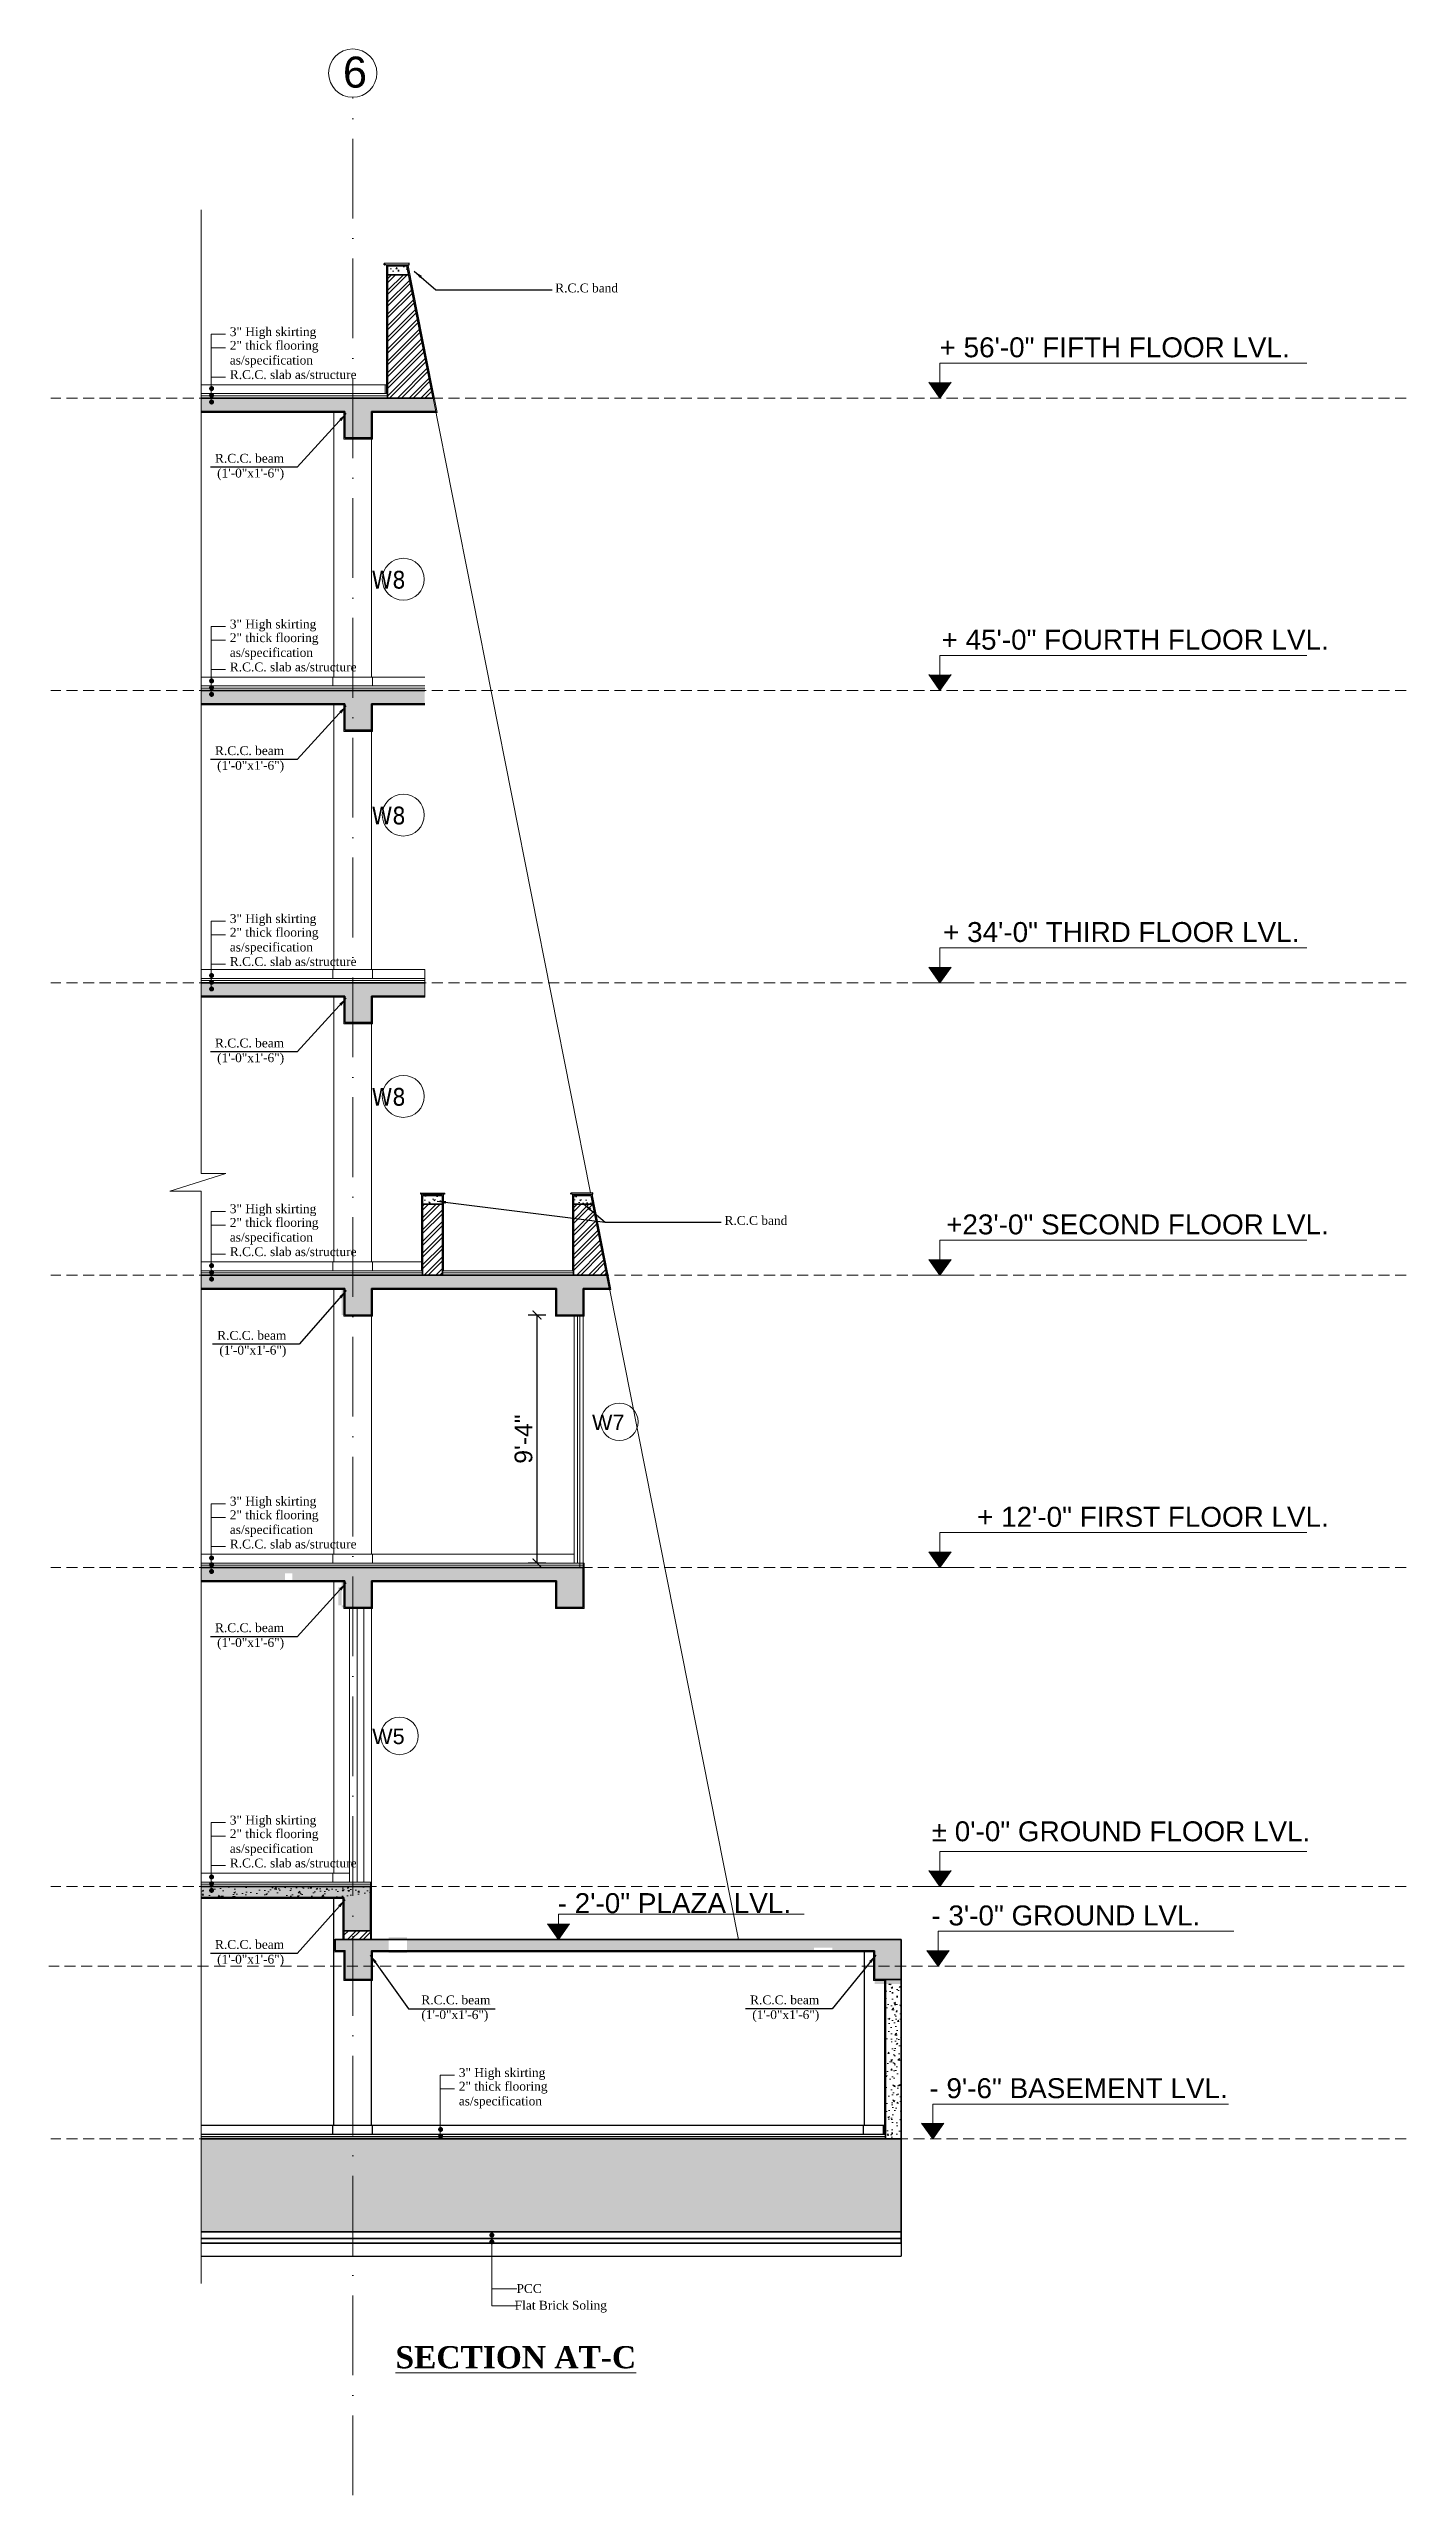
# Model space of a CAD drawing. Header units: inches. Extents: x 10755 to 33653, y -10992 to 10708.
# Drawn here: x 18341 to 18954, y -1280 to -175 of the extents above; entities that cross this region are included whole.
import ezdxf

# ---------------------------------------------------------------- set-up
doc = ezdxf.new("R2010")
doc.units = ezdxf.units.IN
doc.header["$MEASUREMENT"] = 0
doc.linetypes.add('ACAD_ISO10W100', pattern=[18, 12, -3, 0, -3])
doc.linetypes.add('DASHED', pattern=[0.75, 0.5, -0.25])
for name, color, linetype, lineweight in [('arrow', 4, 'Continuous', 9), ('break line', 140, 'Continuous', 13), ('centerline', 9, 'ACAD_ISO10W100', 5), ('col', 1, 'Continuous', 30), ('dimension center - 8', 134, 'Continuous', 13), ('hatch 2', 8, 'Continuous', 13), ('hatch- brick', 21, 'Continuous', 5), ('hatch- rcc', 252, 'Continuous', 5), ('hatch3', 43, 'Continuous', 5), ('Pillar', 11, 'Continuous', 25), ('PLASTER', 50, 'Continuous', 9), ('stair', 3, 'Continuous', 15), ('text-1-4', 6, 'Continuous', 13), ('title text 1', 113, 'Continuous', 25), ('wall', 1, 'Continuous', 35), ('wall- Common', 32, 'Continuous', 30), ('win sec', 161, 'Continuous', 9)]:
    doc.layers.add(name, color=color, linetype=linetype, lineweight=lineweight)
doc.layers.add('T-TEXT', color=230, linetype='Continuous')
doc.styles.add('arial', font='arial.ttf')
doc.styles.add('Prajwal', font='stylu.ttf', dxfattribs={"height": 9})
doc.styles.get("Standard").update_dxf_attribs({"font": 'arial.ttf'})
doc.styles.add('suren', font='times.ttf', dxfattribs={"height": 4})
doc.dimstyles.new('1-4(p) arrow', dxfattribs={"dimtxt": 4, "dimasz": 4, "dimexe": 0, "dimexo": 0, "dimgap": 2, "dimtad": 1, "dimdec": 3, "dimzin": 0, "dimdsep": 46, "dimlunit": 4, "dimtxsty": 'arial', "dimblk": 'DOT', "dimcen": 0, "dimclrd": 4, "dimclre": 3, "dimclrt": 6, "dimadec": 0, "dimazin": 0, "dimtfac": 0.5, "dimtdec": 3, "dimtix": 1, "dimtofl": 0, "dimtmove": 0, "dimatfit": 3, "dimfxl": 0, "dimtolj": 1, "dimtzin": 0, "dimlwe": -1, "dimarcsym": 0})
doc.dimstyles.new('S8', dxfattribs={"dimscale": 8, "dimtxt": 1, "dimasz": 0.5, "dimexe": 0.5, "dimexo": 0.5, "dimgap": 0.25, "dimtad": 1, "dimzin": 3, "dimdsep": 46, "dimlunit": 4, "dimtxsty": 'Standard', "dimblk": 'ARCHTICK', "dimcen": 0, "dimclrd": 256, "dimclre": 256, "dimclrt": 6, "dimadec": 0, "dimazin": 0, "dimtfac": 0.5, "dimtix": 1, "dimtmove": 1, "dimatfit": 3, "dimfxl": 0.5, "dimfxlon": 1, "dimfrac": 1, "dimtolj": 1, "dimtzin": 0, "dimarcsym": 1})
pattern_1 = [(50, (-22138.225, -2693.4076), (7.1726018, -0.62752135), [0.75, -8.25]), (355, (-22138.225, -2693.4076), (-1.3875133, 7.5219213), [0.6, -6.6]), (100.451444, (-22137.627, -2693.46), (5.7850885, 6.8943999), [0.6374019, -7.0114211]), (46.1842, (-22138.225, -2691.408), (10.6724133, -1.6551928), [1.125, -12.375]), (96.635635, (-22137.336, -2691.546), (9.3466195, 9.741186), [0.9561034, -10.5171376]), (351.184164, (-22138.225, -2691.408), (9.3466195, 9.741186), [0.9, -9.9]), (21, (-22137.225, -2691.9076), (5.9690705, -4.0261889), [0.75, -8.25]), (326, (-22137.225, -2691.9076), (2.4331533, 7.2515005), [0.6, -6.6]), (71.451445, (-22136.7275, -2692.243), (8.4022238, 3.2253115), [0.6374019, -7.0114211]), (37.5, (-22138.225, -2693.4076), (0.12159855, 3.32893854), [0, -6.52, 0, -6.7, 0, -6.625]), (7.5, (-22138.225, -2693.4076), (2.63069537, 3.94411712), [0, -3.82, 0, -6.37, 0, -2.525]), (327.5, (-22140.455, -2693.4076), (5.33822436, -0.22554872), [0, -2.5, 0, -7.8, 0, -10.35]), (317.5, (-22141.455, -2693.4076), (5.8318617, 1.0010498), [0, -3.25, 0, -5.18, 0, -7.35])]
pattern_2 = [(50, (-26431.76, -2693.4076), (7.1726018, -0.62752135), [0.75, -8.25]), (355, (-26431.76, -2693.4076), (-1.3875133, 7.5219213), [0.6, -6.6]), (100.451444, (-26431.162, -2693.46), (5.7850885, 6.8943999), [0.6374019, -7.0114211]), (46.1842, (-26431.76, -2691.408), (10.6724133, -1.6551928), [1.125, -12.375]), (96.635635, (-26430.871, -2691.546), (9.3466195, 9.741186), [0.9561034, -10.5171376]), (351.184164, (-26431.76, -2691.408), (9.3466195, 9.741186), [0.9, -9.9]), (21, (-26430.76, -2691.9076), (5.9690705, -4.0261889), [0.75, -8.25]), (326, (-26430.76, -2691.9076), (2.4331533, 7.2515005), [0.6, -6.6]), (71.451445, (-26430.2625, -2692.243), (8.4022238, 3.2253115), [0.6374019, -7.0114211]), (37.5, (-26431.76, -2693.4076), (0.12159855, 3.32893854), [0, -6.52, 0, -6.7, 0, -6.625]), (7.5, (-26431.76, -2693.4076), (2.63069537, 3.94411712), [0, -3.82, 0, -6.37, 0, -2.525]), (327.5, (-26433.99, -2693.4076), (5.33822436, -0.22554872), [0, -2.5, 0, -7.8, 0, -10.35]), (317.5, (-26434.99, -2693.4076), (5.8318617, 1.0010498), [0, -3.25, 0, -5.18, 0, -7.35])]

msp = doc.modelspace()

# ---------------------------------------------------------------- texts
at = {"layer": 'T-TEXT', "ltscale": 100, "insert": (18473.717, -178.728), "char_height": 14, "width": 12.94397, "attachment_point": 1, "style": 'suren'}
msp.add_mtext('{\\fArial|b0|i0|c0|p34;6}', dxfattribs=at)
at = {"layer": 'text-1-4', "ltscale": 50, "char_height": 4, "width": 113.8795}
for s, insert, attachment_point in [('\\A1;{\\fTimes New Roman|b0|i0|c0|p18;\\H1.0003x; R.C.C band}', (18568.081, -281.183), 1), ('{\\fTimes New Roman|b0|i0|c0|p18;2" thick flooring \\Pas/specification}', (18422.647, -307.089, 0), 1), ('{\\fTimes New Roman|b0|i0|c0|p18;2" thick flooring \\Pas/specification}', (18422.647, -307.089, 0), 1), ('{\\fTimes New Roman|b0|i0|c0|p18;3" High skirting}', (18422.647, -300.914, 0), 1), ('{\\fTimes New Roman|b0|i0|c0|p18;3" High skirting}', (18422.647, -300.914, 0), 1), ('{\\fTimes New Roman|b0|i0|c0|p18;R.C.C. slab as/structure}', (18422.647, -320.296, 0), 1), ('{\\fTimes New Roman|b0|i0|c0|p18;R.C.C. slab as/structure}', (18422.647, -320.296, 0), 1), ('{\\fTimes New Roman|b0|i0|c0|p18;2" thick flooring \\Pas/specification}', (18422.647, -439.089, 0), 1), ('{\\fTimes New Roman|b0|i0|c0|p18;2" thick flooring \\Pas/specification}', (18422.647, -439.089, 0), 1), ('{\\fTimes New Roman|b0|i0|c0|p18;3" High skirting}', (18422.647, -432.914, 0), 1), ('{\\fTimes New Roman|b0|i0|c0|p18;3" High skirting}', (18422.647, -432.914, 0), 1), ('{\\fTimes New Roman|b0|i0|c0|p18;R.C.C. slab as/structure}', (18422.647, -452.296, 0), 1), ('{\\fTimes New Roman|b0|i0|c0|p18;R.C.C. slab as/structure}', (18422.647, -452.296, 0), 1), ('{\\fTimes New Roman|b0|i0|c0|p18;2" thick flooring \\Pas/specification}', (18422.647, -572.089, 0), 1), ('{\\fTimes New Roman|b0|i0|c0|p18;2" thick flooring \\Pas/specification}', (18422.647, -572.089, 0), 1), ('{\\fTimes New Roman|b0|i0|c0|p18;3" High skirting}', (18422.647, -565.914, 0), 1), ('{\\fTimes New Roman|b0|i0|c0|p18;3" High skirting}', (18422.647, -565.914, 0), 1), ('{\\fTimes New Roman|b0|i0|c0|p18;R.C.C. slab as/structure}', (18422.647, -585.296, 0), 1), ('{\\fTimes New Roman|b0|i0|c0|p18;R.C.C. slab as/structure}', (18422.647, -585.296, 0), 1), ('{\\fTimes New Roman|b0|i0|c0|p18;2" thick flooring \\Pas/specification}', (18422.647, -703.089, 0), 1), ('{\\fTimes New Roman|b0|i0|c0|p18;2" thick flooring \\Pas/specification}', (18422.647, -703.089, 0), 1), ('{\\fTimes New Roman|b0|i0|c0|p18;3" High skirting}', (18422.647, -696.914, 0), 1), ('{\\fTimes New Roman|b0|i0|c0|p18;3" High skirting}', (18422.647, -696.914, 0), 1), ('\\A1;{\\fTimes New Roman|b0|i0|c0|p18;\\H1.0003x; R.C.C band}', (18644.527, -702.197), 1), ('{\\fTimes New Roman|b0|i0|c0|p18;R.C.C. slab as/structure}', (18422.647, -716.296, 0), 1), ('{\\fTimes New Roman|b0|i0|c0|p18;R.C.C. slab as/structure}', (18422.647, -716.296, 0), 1), ('{\\fTimes New Roman|b0|i0|c0|p18;2" thick flooring \\Pas/specification}', (18422.647, -835.089, 0), 1), ('{\\fTimes New Roman|b0|i0|c0|p18;2" thick flooring \\Pas/specification}', (18422.647, -835.089, 0), 1), ('{\\fTimes New Roman|b0|i0|c0|p18;3" High skirting}', (18422.647, -828.914, 0), 1), ('{\\fTimes New Roman|b0|i0|c0|p18;3" High skirting}', (18422.647, -828.914, 0), 1), ('{\\fTimes New Roman|b0|i0|c0|p18;R.C.C. slab as/structure}', (18422.647, -848.296, 0), 1), ('{\\fTimes New Roman|b0|i0|c0|p18;R.C.C. slab as/structure}', (18422.647, -848.296, 0), 1), ('{\\fTimes New Roman|b0|i0|c0|p18;2" thick flooring \\Pas/specification}', (18422.647, -979.089, 0), 1), ('{\\fTimes New Roman|b0|i0|c0|p18;2" thick flooring \\Pas/specification}', (18422.647, -979.089, 0), 1), ('{\\fTimes New Roman|b0|i0|c0|p18;3" High skirting}', (18422.647, -972.914, 0), 1), ('{\\fTimes New Roman|b0|i0|c0|p18;3" High skirting}', (18422.647, -972.914, 0), 1), ('{\\fTimes New Roman|b0|i0|c0|p18;R.C.C. slab as/structure}', (18422.647, -992.296, 0), 1), ('{\\fTimes New Roman|b0|i0|c0|p18;R.C.C. slab as/structure}', (18422.647, -992.296, 0), 1), ('{\\fTimes New Roman|b0|i0|c0|p18;2" thick flooring \\Pas/specification}', (18526.066, -1093.089, 0), 1), ('{\\fTimes New Roman|b0|i0|c0|p18;3" High skirting}', (18526.066, -1086.914, 0), 1), ('{\\fTimes New Roman|b0|i0|c0|p18;Flat Brick Soling}', (18592.931, -1191.971), 3), ('{\\fTimes New Roman|b0|i0|c0|p18;PCC}', (18563.515, -1184.421), 3)]:
    msp.add_mtext(s, dxfattribs=dict(at, insert=insert, attachment_point=attachment_point))
at = {"layer": 'text-1-4', "ltscale": 50, "char_height": 4, "width": 33.30159}
for insert, attachment_point, rotation in [((18447.157, -358.054), 3, 0.073657), ((18447.157, -490.054), 3, 0.073657), ((18447.157, -622.054), 3, 0.073657), ((18448.157, -754.054), 3, 0.073657), ((18447.157, -886.054), 3, 0.073657), ((18447.157, -1029.054), 3, 0.073657), ((18509.146, -1054.081), 1, 359.926343), ((18688.825, -1054.081), 3, 0.073657)]:
    msp.add_mtext('{\\fTimes New Roman|b0|i0|c0|p18;R.C.C. beam (1\'-0"x1\'-6")}', dxfattribs=dict(at, insert=insert, attachment_point=attachment_point, rotation=rotation))
at = {"layer": 'text-1-4', "insert": (18606.127, -1212.437), "char_height": 10, "width": 146.27981, "attachment_point": 3, "rotation": 0.000235, "style": 'arial'}
msp.add_mtext('{\\fTimes New Roman|b1|i0|c0|p18;\\LSECTION AT-C}', dxfattribs=at)
at = {"layer": 'title text 1', "char_height": 9, "width": 288.36124, "attachment_point": 3, "style": 'Prajwal'}
for s, insert in [('\\pi-42.13;{\\fArial|b0|i0|c0|p34;+ 56\'-0" FIFTH FLOOR LVL.}', (18901.298, -305.478)), ('\\pi-42.13;{\\fArial|b0|i0|c0|p34;+ 45\'-0" FOURTH FLOOR LVL.}', (18918.943, -437.478)), ('\\pi-42.13;{\\fArial|b0|i0|c0|p34;+ 34\'-0" THIRD FLOOR LVL.}', (18905.672, -569.478)), ('\\pi-42.13;{\\fArial|b0|i0|c0|p34;+23\'-0" SECOND FLOOR LVL.}', (18918.943, -701.478)), ('\\pi-42.13;{\\fArial|b0|i0|c0|p34;+ 12\'-0" FIRST FLOOR LVL.}', (18918.943, -833.478)), ('\\pi-42.13;{\\fArial|b0|i0|c0|p34;%%P 0\'-0" GROUND FLOOR LVL.}', (18910.582, -975.492)), ('\\pi-42.13;{\\fArial|b0|i0|c0|p34;- 2\'-0" PLAZA LVL.}', (18676.102, -1007.921)), ('\\pi-42.13;{\\fArial|b0|i0|c0|p34;- 3\'-0" GROUND LVL.}', (18860.909, -1013.478)), ('\\pi-42.13;{\\fArial|b0|i0|c0|p34;- 9\'-6" BASEMENT LVL.}', (18873.306, -1091.478))]:
    msp.add_mtext(s, dxfattribs=dict(at, insert=insert))
at = {"layer": 'title text 1', "width": 6.48014975013211e-13, "attachment_point": 1, "rotation": 359.956324, "style": 'Prajwal'}
for s, insert, char_height in [('\\pxi-0.8045;{\\fTahoma|b0|i0|c0|p34;W8}', (18493.125, -410.893), 8), ('\\pxi-0.8045;{\\fTahoma|b0|i0|c0|p34;W8}', (18493.125, -517.36), 8), ('\\pxi-0.8045;{\\fTahoma|b0|i0|c0|p34;W8}', (18493.125, -644.363), 8), ('\\pi-5.632;{\\fArial|b0|i0|c0|p34;W7}', (18591.843, -791.817), 7), ('\\pxi-0.80457;{\\fArial|b0|i0|c0|p34;W5}', (18492.561, -933.618), 7)]:
    msp.add_mtext(s, dxfattribs=dict(at, insert=insert, char_height=char_height))

# ---------------------------------------------------------------- blocks, each defined once
blk = doc.blocks.new('_ArchTick')
at = {"color": 0, "const_width": 0.15}
blk.add_lwpolyline([(-0.5, -0.5), (0.5, 0.5)], dxfattribs=at)
blk = doc.blocks.new('*D2576')
at = {"layer": 'Defpoints', "color": 0, "transparency": 16777216}
for p in [(18561.4, -746.9), (18570.2, -746.9), (18578.2, -858.9)]:
    blk.add_point(p, dxfattribs=at)
at = {"layer": 'dimension center - 8', "lineweight": -2, "transparency": 16777216}
for p, q in [((18565.4, -746.9), (18557.4, -746.9)), ((18561.4, -858.9), (18561.4, -746.9)), ((18565.4, -858.9), (18557.4, -858.9))]:
    blk.add_line(p, q, dxfattribs=at)
at = {"layer": 'dimension center - 8', "lineweight": -2, "transparency": 16777216, "xscale": 4, "yscale": 4, "zscale": 4}
for p, rotation in [((18561.4, -746.9), 90), ((18561.4, -858.9), 270)]:
    blk.add_blockref('_ArchTick', p, dxfattribs=dict(at, rotation=rotation))
at = {"layer": 'dimension center - 8', "color": 6, "transparency": 16777216, "insert": (18555.3, -802.9), "char_height": 8, "attachment_point": 5, "rotation": 90}
blk.add_mtext('\\A1;9\'-4"', dxfattribs=at)
blk = doc.blocks.new('_Dot')
at = {"color": 0, "linetype": 'ByBlock', "lineweight": -2}
blk.add_line((-0.5, 0), (-1, 0), dxfattribs=at)
at = {"color": 0, "linetype": 'ByBlock', "const_width": 0.5}
blk.add_lwpolyline([(-0.25, 0, 1), (0.25, 0, 1)], format="xyb", close=True, dxfattribs=at)

# ---------------------------------------------------------------- dimensions: what is measured, and where the dimension line sits
at = {"layer": 'dimension center - 8'}
dim = msp.add_linear_dim(base=(18561.373, -746.885), p1=(18578.151, -858.885), p2=(18570.151, -746.885), angle=90, dimstyle='S8', dxfattribs=at)
dim.commit()
dim.dimension.update_dxf_attribs({"geometry": '*D2576', "text_midpoint": (18555.289, -802.885)})

# ---------------------------------------------------------------- hatches: boundary and pattern name
at = {"layer": 'hatch 2', "ltscale": 30}
for points in [[(18738.271, -325.762), (18748.349, -325.762), (18743.31, -332.885)], [(18738.271, -457.762), (18748.349, -457.762), (18743.31, -464.885)], [(18738.271, -589.762), (18748.349, -589.762), (18743.31, -596.885)], [(18738.271, -721.762), (18748.349, -721.762), (18743.31, -728.885)], [(18738.271, -853.762), (18748.349, -853.762), (18743.31, -860.885)], [(18738.271, -997.762), (18748.349, -997.762), (18743.31, -1004.885)], [(18566.034, -1021.762), (18576.113, -1021.762), (18571.074, -1028.885)], [(18737.438, -1033.762), (18747.516, -1033.762), (18742.477, -1040.885)], [(18735.047, -1111.762), (18745.126, -1111.762), (18740.087, -1118.885)]]:
    msp.add_hatch(color=256, dxfattribs=at).paths.add_polyline_path(points)
at = {"layer": 'hatch 2', "linetype": 'Continuous', "ltscale": 30}
h = msp.add_hatch(dxfattribs=at)
h.set_pattern_fill('ANSI32', color=256, scale=10, style=0)
h.set_pattern_definition([(45, (-3320.3074, -2693.4076), (-2.6516504, 2.6516504), []), (45, (-3318.5396, -2693.4076), (-2.6516504, 2.6516504), [])])
h.paths.add_polyline_path([(18509.679, -728.885), (18523.151, -728.885), (18518.679, -728.885), (18518.679, -696.885), (18509.679, -696.885)])
h.paths.add_polyline_path([(18577.837, -728.885), (18592.962, -728.885), (18586.62, -696.885), (18577.837, -696.885)])
at = {"layer": 'hatch- brick'}
h = msp.add_hatch(dxfattribs=at)
h.set_pattern_fill('ANSI32', color=256, scale=10, style=0)
h.set_pattern_definition([(45, (-26431.76, -2693.4076), (-2.65165043, 2.65165043), []), (45, (-26429.992, -2693.4076), (-2.65165043, 2.65165043), [])])
h.paths.add_polyline_path([(18503.444, -277.201), (18493.868, -277.201), (18493.868, -277.701), (18493.868, -332.885), (18514.48, -332.885)])
h = msp.add_hatch(dxfattribs=at)
h.set_pattern_fill('ANSI32', color=256, scale=10, style=0)
h.set_pattern_definition([(45, (-22136.225, -2693.4076), (-2.65165043, 2.65165043), []), (45, (-22134.457, -2693.4076), (-2.65165043, 2.65165043), [])])
h.paths.add_polyline_path([(18486.151, -1028.885), (18486.151, -1009.885), (18486.151, -1024.885), (18474.151, -1024.885), (18474.151, -1028.885)])
at = {"layer": 'hatch- rcc'}
h = msp.add_hatch(dxfattribs=at)
h.set_pattern_fill('AR-CONC', color=256, style=0)
h.set_pattern_definition(pattern_2)
h.paths.add_polyline_path([(18502.651, -273.201), (18493.868, -273.201), (18493.868, -277.201), (18503.444, -277.201)])
h = msp.add_hatch(dxfattribs=at)
h.set_pattern_fill('AR-CONC', color=256, style=0)
h.set_pattern_definition(pattern_2)
h.paths.add_polyline_path([(18486.651, -734.885), (18594.151, -734.885), (18592.962, -728.885), (18409.651, -728.885), (18409.651, -734.885), (18474.651, -734.885), (18474.651, -746.885), (18486.651, -746.885)])
h.paths.add_polyline_path([(18486.651, -866.885), (18582.151, -866.885), (18582.151, -860.885), (18409.651, -860.885), (18409.651, -866.885), (18474.651, -866.885), (18474.651, -878.885), (18486.651, -878.885)])
h.paths.add_polyline_path([(18486.151, -1011.385), (18486.151, -1010.885), (18486.151, -1004.885), (18409.651, -1004.885), (18409.651, -1009.885), (18474.151, -1009.885), (18474.151, -1024.885), (18486.151, -1024.885)])
h.paths.add_polyline_path([(18510.669, -470.885), (18510.669, -464.885), (18409.651, -464.885), (18409.651, -470.885), (18474.651, -470.885), (18474.651, -482.885), (18486.651, -482.885), (18486.651, -470.885)])
h.paths.add_polyline_path([(18515.669, -338.885), (18514.48, -332.885), (18409.651, -332.885), (18409.651, -338.885), (18474.651, -338.885), (18474.651, -350.885), (18486.651, -350.885), (18486.651, -338.885)])
h.paths.add_polyline_path([(18510.669, -602.885), (18510.669, -596.885), (18409.651, -596.885), (18409.651, -602.885), (18474.651, -602.885), (18474.651, -614.885), (18486.651, -614.885), (18486.651, -602.885)])
h.paths.add_polyline_path([(18442.562, -866.885), (18450.804, -866.885), (18450.804, -863.495), (18442.562, -863.495)], flags=17)
h = msp.add_hatch(dxfattribs=at)
h.set_pattern_fill('AR-CONC', color=256, style=0)
h.set_pattern_definition(pattern_1)
h.paths.add_polyline_path([(18586.62, -696.885), (18585.828, -692.885), (18577.837, -692.885), (18577.837, -696.885)])
h.paths.add_polyline_path([(18518.679, -696.885), (18518.679, -692.885), (18509.679, -692.885), (18509.679, -696.885)])
h = msp.add_hatch(dxfattribs=at)
h.set_pattern_fill('AR-CONC', color=256, style=0)
h.set_pattern_definition(pattern_1)
h.paths.add_polyline_path([(18582.151, -866.885), (18582.151, -860.885), (18478.151, -860.885), (18478.151, -878.885), (18483.151, -878.885), (18483.151, -866.885), (18570.151, -866.885), (18570.151, -878.885), (18582.151, -878.885)])
edge = h.paths.add_edge_path()
edge.add_line((18478.151, -860.885), (18414.288, -860.885))
edge.add_line((18414.288, -860.885), (18414.288, -862.129))
edge.add_arc((18414.409, -862.678), 0.563, 0, 102.455389, ccw=False)
edge.add_arc((18414.409, -862.678), 0.562, -180, 0, ccw=False)
edge.add_arc((18414.409, -862.678), 0.562, 102.455389, 180, ccw=False)
edge.add_line((18414.288, -862.129), (18414.288, -860.885))
edge.add_line((18414.288, -860.885), (18409.651, -860.885))
edge.add_line((18409.651, -860.885), (18409.651, -866.885))
edge.add_line((18409.651, -866.885), (18473.151, -866.885))
edge.add_line((18473.151, -866.885), (18473.151, -878.885))
edge.add_line((18473.151, -878.885), (18478.151, -878.885))
edge.add_line((18478.151, -878.885), (18478.151, -860.885))
h.paths.add_polyline_path([(18592.962, -728.885), (18478.151, -728.885), (18478.151, -746.885), (18483.151, -746.885), (18483.151, -734.885), (18570.151, -734.885), (18570.151, -746.885), (18582.151, -746.885), (18582.151, -734.885), (18594.151, -734.885)])
edge = h.paths.add_edge_path()
edge.add_line((18478.151, -728.885), (18414.288, -728.885))
edge.add_line((18414.288, -728.885), (18414.288, -730.129))
edge.add_arc((18414.409, -730.678), 0.563, 0, 102.455389, ccw=False)
edge.add_arc((18414.409, -730.678), 0.562, -180, 0, ccw=False)
edge.add_arc((18414.409, -730.678), 0.562, 102.455389, 180, ccw=False)
edge.add_line((18414.288, -730.129), (18414.288, -728.885))
edge.add_line((18414.288, -728.885), (18409.651, -728.885))
edge.add_line((18409.651, -728.885), (18409.651, -734.885))
edge.add_line((18409.651, -734.885), (18473.151, -734.885))
edge.add_line((18473.151, -734.885), (18473.151, -746.885))
edge.add_line((18473.151, -746.885), (18478.151, -746.885))
edge.add_line((18478.151, -746.885), (18478.151, -728.885))
h.paths.add_polyline_path([(18471.701, -878.041), (18478.793, -878.041), (18478.793, -869.798), (18471.701, -869.798)])
h.paths.add_polyline_path([(18447.506, -866.885), (18455.749, -866.885), (18455.749, -863.495), (18447.506, -863.495)])
h.paths.add_polyline_path([(18444.464, -734.885), (18452.707, -734.885), (18452.707, -733.495), (18444.464, -733.495)])
h = msp.add_hatch(dxfattribs=at)
h.set_pattern_fill('AR-CONC', color=256, style=0)
h.set_pattern_definition(pattern_1)
h.paths.add_polyline_path([(18486.151, -1004.885), (18475.151, -1004.885), (18409.651, -1004.885), (18409.651, -1009.885), (18486.151, -1009.885)])
h = msp.add_hatch(dxfattribs=at)
h.set_pattern_fill('AR-CONC', color=256, style=0)
h.set_pattern_definition(pattern_1)
h.paths.add_polyline_path([(18725.82, -1028.885), (18470.151, -1028.885), (18470.151, -1033.885), (18474.651, -1033.885), (18474.651, -1046.885), (18486.651, -1046.885), (18486.651, -1033.885), (18713.82, -1033.885), (18713.82, -1048.885), (18718.82, -1048.885), (18725.82, -1048.885), (18725.82, -1033.885)])
h.paths.add_polyline_path([(18474.651, -1043.504), (18474.746, -1043.504), (18474.746, -1035.261), (18474.651, -1035.261)], flags=17)
h.paths.add_polyline_path([(18502.692, -1034.916), (18502.692, -1027.825), (18494.449, -1027.825), (18494.449, -1034.916)])
h.paths.add_polyline_path([(18686.448, -1033.885), (18694.691, -1033.885), (18694.691, -1032.495), (18686.448, -1032.495)])
h = msp.add_hatch(dxfattribs=at)
h.set_pattern_fill('AR-CONC', color=256, style=0)
h.set_pattern_definition(pattern_1)
h.paths.add_polyline_path([(18718.82, -1118.885), (18725.82, -1118.885), (18725.82, -1048.885), (18718.82, -1048.885)])
h = msp.add_hatch(dxfattribs=at)
h.set_pattern_fill('AR-CONC', color=256, style=0)
h.set_pattern_definition(pattern_1)
h.paths.add_polyline_path([(18409.651, -1118.885), (18409.651, -1160.885), (18725.82, -1160.885), (18725.82, -1118.885)])

# ---------------------------------------------------------------- linework, layer by layer
at = {"layer": 'arrow', "linetype": 'Continuous'}
for p, q in [((18414.288, -334.977, 0), (18414.288, -304.079, 0)), ((18414.288, -304.079, 0), (18420.745, -304.079, 0)), ((18414.288, -334.977, 0), (18414.288, -304.079, 0)), ((18414.288, -304.079, 0), (18420.745, -304.079, 0)), ((18414.288, -310.254, 0), (18420.745, -310.254, 0)), ((18414.288, -310.254, 0), (18420.745, -310.254, 0)), ((18414.288, -323.461, 0), (18420.745, -323.461, 0)), ((18414.288, -323.461, 0), (18420.745, -323.461, 0)), ((18414.288, -466.977, 0), (18414.288, -436.079, 0)), ((18414.288, -436.079, 0), (18420.745, -436.079, 0)), ((18414.288, -466.977, 0), (18414.288, -436.079, 0)), ((18414.288, -436.079, 0), (18420.745, -436.079, 0)), ((18414.288, -442.254, 0), (18420.745, -442.254, 0)), ((18414.288, -442.254, 0), (18420.745, -442.254, 0)), ((18414.288, -455.461, 0), (18420.745, -455.461, 0)), ((18414.288, -455.461, 0), (18420.745, -455.461, 0)), ((18414.288, -599.977, 0), (18414.288, -569.079, 0)), ((18414.288, -569.079, 0), (18420.745, -569.079, 0)), ((18414.288, -599.977, 0), (18414.288, -569.079, 0)), ((18414.288, -569.079, 0), (18420.745, -569.079, 0)), ((18414.288, -575.254, 0), (18420.745, -575.254, 0)), ((18414.288, -575.254, 0), (18420.745, -575.254, 0)), ((18414.288, -588.461, 0), (18420.745, -588.461, 0)), ((18414.288, -588.461, 0), (18420.745, -588.461, 0)), ((18414.288, -730.977, 0), (18414.288, -700.079, 0)), ((18414.288, -700.079, 0), (18420.745, -700.079, 0)), ((18414.288, -730.977, 0), (18414.288, -700.079, 0)), ((18414.288, -700.079, 0), (18420.745, -700.079, 0)), ((18414.288, -706.254, 0), (18420.745, -706.254, 0)), ((18414.288, -706.254, 0), (18420.745, -706.254, 0)), ((18414.288, -719.461, 0), (18420.745, -719.461, 0)), ((18414.288, -719.461, 0), (18420.745, -719.461, 0)), ((18414.288, -862.977, 0), (18414.288, -832.079, 0)), ((18414.288, -832.079, 0), (18420.745, -832.079, 0)), ((18414.288, -862.977, 0), (18414.288, -832.079, 0)), ((18414.288, -832.079, 0), (18420.745, -832.079, 0)), ((18414.288, -838.254, 0), (18420.745, -838.254, 0)), ((18414.288, -838.254, 0), (18420.745, -838.254, 0)), ((18414.288, -851.461, 0), (18420.745, -851.461, 0)), ((18414.288, -851.461, 0), (18420.745, -851.461, 0)), ((18414.288, -1006.977, 0), (18414.288, -976.079, 0)), ((18414.288, -976.079, 0), (18420.745, -976.079, 0)), ((18414.288, -1006.977, 0), (18414.288, -976.079, 0)), ((18414.288, -976.079, 0), (18420.745, -976.079, 0)), ((18414.288, -982.254, 0), (18420.745, -982.254, 0)), ((18414.288, -982.254, 0), (18420.745, -982.254, 0)), ((18414.288, -995.461, 0), (18420.745, -995.461, 0)), ((18414.288, -995.461, 0), (18420.745, -995.461, 0)), ((18517.707, -1117.669, 0), (18517.707, -1090.079, 0)), ((18517.707, -1090.079, 0), (18524.164, -1090.079, 0)), ((18517.707, -1096.254, 0), (18524.164, -1096.254, 0))]:
    msp.add_line(p, q, dxfattribs=at)
at = {"layer": 'break line'}
msp.add_lwpolyline([(18409.651, -1184.225), (18409.651, -690.957), (18395.598, -690.957), (18420.798, -682.923), (18409.651, -682.923), (18409.651, -247.832)], dxfattribs=at)
at = {"layer": 'centerline', "ltscale": 3}
msp.add_line((18478.151, -1279.682), (18478.151, -197.078), dxfattribs=at)
at = {"layer": 'centerline', "linetype": 'Continuous'}
msp.add_circle((18478.151, -186.166), 10.912, dxfattribs=at)
at = {"layer": 'col'}
for p, q in [((18503.563, -272.016, 0), (18492.4, -272.204, 0)), ((18492.4, -272.701, 0), (18492.4, -272.204, 0)), ((18492.4, -272.701, 0), (18492.4, -272.204, 0)), ((18492.4, -272.701, 0), (18492.4, -272.213, 0)), ((18492.4, -272.701, 0), (18492.4, -272.701, 0)), ((18492.4, -272.701, 0), (18492.525, -272.701, 0)), ((18492.4, -272.701, 0), (18492.525, -272.701, 0)), ((18492.4, -272.701, 0), (18492.4, -272.701, 0)), ((18492.4, -272.701, 0), (18492.525, -272.701, 0)), ((18492.4, -272.701, 0), (18492.525, -272.701, 0)), ((18492.4, -272.701, 0), (18492.4, -272.701, 0)), ((18493.027, -272.701, 0), (18493.151, -272.701, 0)), ((18493.151, -272.701, 0), (18503.561, -272.701, 0)), ((18503.561, -272.701, 0), (18503.563, -272.016, 0)), ((18508.842, -691.7, 0), (18519.76, -691.888, 0)), ((18508.844, -692.385, 0), (18508.842, -691.7, 0)), ((18519.009, -692.386, 0), (18508.844, -692.385, 0)), ((18519.133, -692.386, 0), (18519.009, -692.386, 0)), ((18519.76, -692.386, 0), (18519.635, -692.386, 0)), ((18519.76, -692.386, 0), (18519.635, -692.386, 0)), ((18519.76, -692.386, 0), (18519.635, -692.386, 0)), ((18519.76, -692.386, 0), (18519.635, -692.386, 0)), ((18519.76, -692.386, 0), (18519.76, -691.888, 0)), ((18519.76, -692.386, 0), (18519.76, -691.888, 0)), ((18519.76, -692.386, 0), (18519.76, -691.897, 0)), ((18519.76, -692.386, 0), (18519.76, -692.386, 0)), ((18519.76, -692.386, 0), (18519.76, -692.386, 0)), ((18519.76, -692.386, 0), (18519.76, -692.386, 0)), ((18586.52, -691.7, 0), (18576.586, -691.888, 0)), ((18576.586, -692.386, 0), (18576.586, -691.888, 0)), ((18576.586, -692.386, 0), (18576.586, -691.888, 0)), ((18576.586, -692.386, 0), (18576.586, -691.897, 0)), ((18576.586, -692.386, 0), (18576.586, -692.386, 0)), ((18576.586, -692.386, 0), (18576.711, -692.386, 0)), ((18576.586, -692.386, 0), (18576.711, -692.386, 0)), ((18576.586, -692.386, 0), (18576.586, -692.386, 0)), ((18576.586, -692.386, 0), (18576.711, -692.386, 0)), ((18576.586, -692.386, 0), (18576.711, -692.386, 0)), ((18576.586, -692.386, 0), (18576.586, -692.386, 0)), ((18577.213, -692.386, 0), (18577.337, -692.386, 0)), ((18577.337, -692.386, 0), (18586.518, -692.385, 0)), ((18586.518, -692.385, 0), (18586.52, -691.7, 0))]:
    msp.add_line(p, q, dxfattribs=at)
for centre, start, end in [((18492.776, -272.702, 0), 0.196316, 179.80581), ((18492.776, -272.702, 0), 0.196316, 179.80581), ((18519.384, -692.386, 0), 0.19419, 179.803684), ((18519.384, -692.386, 0), 0.19419, 179.803684), ((18576.962, -692.386, 0), 0.196316, 179.80581), ((18576.962, -692.386, 0), 0.196316, 179.80581)]:
    msp.add_arc(centre, 0.251, start, end, dxfattribs=at)
at = {"layer": 'Defpoints'}
msp.add_line((18725.82, -1165.885), (18725.82, -1171.885), dxfattribs=at)
at = {"layer": 'Defpoints', "linetype": 'Continuous', "ltscale": 30}
msp.add_line((18409.651, -1171.885), (18725.82, -1171.885), dxfattribs=at)
at = {"layer": 'hatch 2', "ltscale": 30}
for p, q in [((18743.31, -317.124), (18909.008, -317.124)), ((18743.31, -332.885), (18743.31, -317.124)), ((18743.31, -332.885), (18738.271, -325.762)), ((18743.31, -332.885), (18748.349, -325.762)), ((18743.31, -449.124), (18909.008, -449.124)), ((18743.31, -464.885), (18743.31, -449.124)), ((18743.31, -464.885), (18738.271, -457.762)), ((18743.31, -464.885), (18748.349, -457.762)), ((18743.31, -581.124), (18909.008, -581.124)), ((18743.31, -596.885), (18743.31, -581.124)), ((18743.31, -596.885), (18738.271, -589.762)), ((18743.31, -596.885), (18748.349, -589.762)), ((18730.993, -596.885), (18755.628, -596.885)), ((18731.023, -596.885), (18755.658, -596.885)), ((18743.31, -713.124), (18909.008, -713.124)), ((18743.31, -728.885), (18743.31, -713.124)), ((18730.993, -728.885), (18755.628, -728.885)), ((18731.023, -728.885), (18755.658, -728.885)), ((18743.31, -728.885), (18738.271, -721.762)), ((18743.31, -728.885), (18748.349, -721.762)), ((18743.31, -860.885), (18743.31, -845.124)), ((18743.31, -845.124), (18909.008, -845.124)), ((18730.993, -860.885), (18755.628, -860.885)), ((18731.023, -860.885), (18755.658, -860.885)), ((18743.31, -860.885), (18738.271, -853.762)), ((18743.31, -860.885), (18748.349, -853.762)), ((18743.31, -1004.885), (18743.31, -989.124)), ((18743.31, -989.124), (18909.008, -989.124)), ((18730.993, -1004.885), (18755.627, -1004.885)), ((18743.31, -1004.885), (18738.271, -997.762)), ((18743.31, -1004.885), (18748.349, -997.762)), ((18571.074, -1028.885), (18566.034, -1021.762)), ((18571.074, -1028.885), (18571.074, -1017.432)), ((18571.074, -1017.432), (18682.016, -1017.432)), ((18571.074, -1028.885), (18576.113, -1021.762)), ((18742.477, -1040.885), (18742.477, -1025.124)), ((18742.477, -1025.124), (18876.021, -1025.124)), ((18742.477, -1040.885), (18737.438, -1033.762)), ((18742.477, -1040.885), (18747.516, -1033.762)), ((18740.087, -1118.885), (18740.087, -1103.124)), ((18740.087, -1103.124), (18873.631, -1103.124)), ((18740.087, -1118.885), (18735.047, -1111.762)), ((18740.087, -1118.885), (18745.126, -1111.762))]:
    msp.add_line(p, q, dxfattribs=at)
for centre, radius in [((18500.982, -414.699), 9.47), ((18500.982, -521.166), 9.47), ((18500.982, -648.169), 9.47), ((18598.56, -795.126), 8.47), ((18499.279, -936.927), 8.47)]:
    msp.add_circle(centre, radius, dxfattribs=at)
at = {"layer": 'hatch3', "linetype": 'DASHED', "lineweight": 0, "ltscale": 10}
for p, q in [((18953.856, -332.885), (18341.774, -332.885)), ((18953.856, -464.885), (18341.774, -464.885)), ((18953.856, -596.885), (18341.774, -596.885)), ((18953.856, -728.885), (18341.774, -728.885)), ((18953.856, -860.885), (18341.774, -860.885)), ((18953.856, -1004.885), (18341.774, -1004.885)), ((18953.023, -1040.885), (18340.941, -1040.885)), ((18953.856, -1118.885), (18341.774, -1118.885))]:
    msp.add_line(p, q, dxfattribs=at)
at = {"layer": 'Pillar', "linetype": 'Continuous', "ltscale": 30}
for p, q in [((18469.651, -1112.885), (18469.651, -1010.385)), ((18469.651, -1028.885), (18469.651, -1010.385)), ((18486.651, -1112.885), (18486.651, -1034.385)), ((18709.32, -1112.885), (18709.32, -1033.885)), ((18718.32, -1112.885), (18409.651, -1112.885)), ((18469.151, -1116.885), (18469.151, -1112.885)), ((18487.151, -1116.885), (18487.151, -1112.885)), ((18708.82, -1116.885), (18708.82, -1112.885)), ((18717.82, -1116.885), (18717.82, -1112.885)), ((18718.82, -1116.885), (18409.651, -1116.885)), ((18718.82, -1117.885), (18409.651, -1117.885))]:
    msp.add_line(p, q, dxfattribs=at)
at = {"layer": 'PLASTER', "linetype": 'Continuous', "ltscale": 30}
for p, q in [((18493.368, -272.701), (18493.368, -330.885)), ((18492.868, -326.885), (18409.651, -326.885)), ((18409.651, -330.885), (18493.868, -330.885)), ((18409.651, -331.885), (18493.868, -331.885)), ((18469.651, -458.885), (18469.651, -339.385)), ((18486.651, -458.885), (18486.651, -339.385)), ((18585.596, -691.718), (18514.48, -332.885)), ((18510.669, -458.885), (18409.651, -458.885)), ((18409.651, -462.885), (18510.669, -462.885)), ((18469.151, -462.885), (18469.151, -458.885)), ((18487.151, -458.885), (18487.151, -462.885)), ((18409.651, -463.885), (18510.669, -463.885)), ((18469.651, -590.885), (18469.651, -471.385)), ((18486.651, -590.885), (18486.651, -471.385)), ((18510.669, -590.885), (18409.651, -590.885)), ((18510.669, -594.885), (18409.651, -594.885)), ((18510.669, -594.885), (18409.651, -594.885)), ((18510.669, -595.885), (18409.651, -595.885)), ((18510.669, -595.885), (18409.651, -595.885)), ((18469.151, -594.885), (18469.151, -590.885)), ((18487.151, -590.885), (18487.151, -594.885)), ((18510.669, -603.385), (18510.669, -590.885)), ((18409.651, -603.385), (18474.151, -603.385)), ((18469.651, -722.885), (18469.651, -603.385)), ((18474.151, -603.385), (18474.151, -615.385)), ((18486.651, -722.885), (18486.651, -603.385)), ((18487.151, -615.385), (18487.151, -603.385)), ((18487.151, -603.385), (18510.669, -603.385)), ((18474.151, -615.385), (18487.151, -615.385)), ((18509.179, -726.885), (18509.179, -692.385)), ((18519.179, -726.885), (18519.179, -692.242)), ((18577.337, -692.386), (18577.337, -726.885)), ((18509.135, -722.885), (18409.651, -722.885)), ((18509.679, -726.885), (18409.651, -726.885)), ((18509.679, -727.885), (18409.651, -727.885)), ((18469.151, -726.885), (18469.151, -722.885)), ((18487.151, -726.885), (18487.151, -722.885)), ((18469.651, -854.885), (18469.651, -735.385)), ((18486.651, -854.885), (18486.651, -735.385)), ((18652.419, -1028.885), (18594.151, -734.885)), ((18578.151, -854.885), (18409.651, -854.885)), ((18531.66, -858.885), (18409.651, -858.885)), ((18582.651, -858.885), (18409.651, -858.885)), ((18531.66, -859.885), (18409.651, -859.885)), ((18582.151, -859.885), (18409.651, -859.885)), ((18469.151, -858.885), (18469.151, -854.885)), ((18487.151, -858.885), (18487.151, -854.885)), ((18582.151, -860.885), (18582.151, -858.885)), ((18469.651, -867.385), (18469.651, -998.885)), ((18486.651, -1002.885), (18486.651, -867.385)), ((18476.651, -1002.885), (18476.651, -878.885)), ((18476.651, -998.885), (18409.651, -998.885)), ((18486.651, -1002.885), (18409.651, -1002.885)), ((18486.151, -1003.885), (18409.651, -1003.885)), ((18469.151, -998.885), (18469.151, -1002.885)), ((18486.151, -1004.885), (18486.151, -1002.885)), ((18486.651, -1028.885), (18486.651, -1002.885)), ((18473.651, -1025.385), (18473.651, -1028.885)), ((18469.651, -1034.385), (18469.651, -1028.885)), ((18469.651, -1028.885), (18470.151, -1028.885)), ((18718.32, -1116.885), (18718.32, -1047.385))]:
    msp.add_line(p, q, dxfattribs=at)
for points in [[(18409.651, -339.385), (18474.151, -339.385), (18474.151, -351.385), (18487.151, -351.385), (18487.151, -339.385), (18516.278, -339.385), (18503.141, -273.104)], [(18492.868, -326.885), (18493.368, -326.885), (18493.368, -330.885), (18492.868, -330.885), (18492.868, -326.885)], [(18409.651, -471.385), (18474.151, -471.385), (18474.151, -483.385), (18487.151, -483.385), (18487.151, -471.385), (18510.669, -471.385)], [(18409.651, -735.385), (18474.151, -735.385), (18474.151, -747.385), (18487.151, -747.385), (18487.151, -735.385), (18569.651, -735.385), (18569.651, -747.385), (18582.651, -747.385), (18582.651, -735.385), (18594.76, -735.385), (18586.238, -692.385)], [(18577.837, -728.885), (18577.837, -726.885)], [(18582.651, -867.385), (18582.651, -867.385), (18582.651, -858.885)], [(18409.651, -867.385), (18474.151, -867.385), (18474.151, -879.385), (18487.151, -879.385), (18487.151, -867.385), (18569.651, -867.385), (18569.651, -879.385), (18582.651, -879.385), (18582.651, -866.885)], [(18473.651, -1025.385), (18473.651, -1010.385), (18409.651, -1010.385)], [(18718.32, -1047.385), (18713.32, -1047.385), (18713.32, -1034.385), (18487.151, -1034.385), (18487.151, -1047.385), (18474.151, -1047.385), (18474.151, -1034.385), (18469.651, -1034.385)]]:
    msp.add_lwpolyline(points, dxfattribs=at)
at = {"layer": 'stair', "ltscale": 5}
for p, q in [((18577.837, -726.885), (18518.679, -726.885)), ((18577.837, -727.885), (18518.679, -727.885))]:
    msp.add_line(p, q, dxfattribs=at)
at = {"layer": 'text-1-4', "ltscale": 50}
for p, q in [((18540.983, -1162.127), (18540.983, -1194.184)), ((18540.983, -1186.634), (18552.186, -1186.634)), ((18540.983, -1194.184), (18552.186, -1194.184))]:
    msp.add_line(p, q, dxfattribs=at)
at = {"layer": 'text-1-4', "ltscale": 50, "const_width": 1.125, "elevation": 0}
for points in [[(18414.972, -328.598, -1), (18413.847, -328.598, -1)], [(18414.972, -328.598, -1), (18413.847, -328.598, -1)], [(18414.972, -331.669, -1), (18413.847, -331.669, -1)], [(18414.972, -331.669, -1), (18413.847, -331.669, -1)], [(18414.972, -334.678, -1), (18413.847, -334.678, -1)], [(18414.972, -334.678, -1), (18413.847, -334.678, -1)], [(18414.972, -460.598, -1), (18413.847, -460.598, -1)], [(18414.972, -460.598, -1), (18413.847, -460.598, -1)], [(18414.972, -463.669, -1), (18413.847, -463.669, -1)], [(18414.972, -463.669, -1), (18413.847, -463.669, -1)], [(18414.972, -466.678, -1), (18413.847, -466.678, -1)], [(18414.972, -466.678, -1), (18413.847, -466.678, -1)], [(18414.972, -593.598, -1), (18413.847, -593.598, -1)], [(18414.972, -593.598, -1), (18413.847, -593.598, -1)], [(18414.972, -596.669, -1), (18413.847, -596.669, -1)], [(18414.972, -596.669, -1), (18413.847, -596.669, -1)], [(18414.972, -599.678, -1), (18413.847, -599.678, -1)], [(18414.972, -599.678, -1), (18413.847, -599.678, -1)], [(18414.972, -724.598, -1), (18413.847, -724.598, -1)], [(18414.972, -724.598, -1), (18413.847, -724.598, -1)], [(18414.972, -727.669, -1), (18413.847, -727.669, -1)], [(18414.972, -727.669, -1), (18413.847, -727.669, -1)], [(18414.972, -730.678, -1), (18413.847, -730.678, -1)], [(18414.972, -730.678, -1), (18413.847, -730.678, -1)], [(18414.972, -856.598, -1), (18413.847, -856.598, -1)], [(18414.972, -856.598, -1), (18413.847, -856.598, -1)], [(18414.972, -859.669, -1), (18413.847, -859.669, -1)], [(18414.972, -859.669, -1), (18413.847, -859.669, -1)], [(18414.972, -862.678, -1), (18413.847, -862.678, -1)], [(18414.972, -862.678, -1), (18413.847, -862.678, -1)], [(18414.972, -1000.598, -1), (18413.847, -1000.598, -1)], [(18414.972, -1000.598, -1), (18413.847, -1000.598, -1)], [(18414.972, -1003.669, -1), (18413.847, -1003.669, -1)], [(18414.972, -1003.669, -1), (18413.847, -1003.669, -1)], [(18414.972, -1006.678, -1), (18413.847, -1006.678, -1)], [(18414.972, -1006.678, -1), (18413.847, -1006.678, -1)], [(18518.39, -1114.598, -1), (18517.265, -1114.598, -1)], [(18518.39, -1117.669, -1), (18517.265, -1117.669, -1)]]:
    msp.add_lwpolyline(points, format="xyb", close=True, dxfattribs=at)
at = {"layer": 'text-1-4', "ltscale": 50, "const_width": 1.125}
for points in [[(18540.42, -1162.302, 1), (18541.545, -1162.302, 1)], [(18540.42, -1165.341, 1), (18541.545, -1165.341, 1)]]:
    msp.add_lwpolyline(points, format="xyb", close=True, dxfattribs=at)
at = {"layer": 'wall', "linetype": 'Continuous', "ltscale": 30}
for p, q in [((18493.868, -273.201), (18493.868, -277.701)), ((18502.651, -273.201), (18493.868, -273.201)), ((18514.48, -332.885), (18502.651, -273.201)), ((18503.444, -277.201), (18493.868, -277.201)), ((18493.868, -277.701), (18493.868, -332.885)), ((18409.651, -332.885), (18514.48, -332.885)), ((18409.651, -338.885), (18474.651, -338.885)), ((18474.651, -350.885), (18474.651, -338.885)), ((18486.651, -338.885), (18515.669, -338.885)), ((18486.651, -338.885), (18486.651, -350.885)), ((18486.651, -350.885), (18474.651, -350.885)), ((18474.651, -482.885), (18474.651, -470.885)), ((18486.651, -470.885), (18486.651, -482.885)), ((18486.651, -482.885), (18474.651, -482.885)), ((18474.651, -614.885), (18474.651, -602.885)), ((18486.651, -602.885), (18486.651, -614.885)), ((18486.651, -614.885), (18474.651, -614.885)), ((18518.679, -692.885), (18509.679, -692.885)), ((18509.679, -728.885), (18509.679, -692.885)), ((18518.679, -728.885), (18518.679, -692.885)), ((18585.828, -692.885), (18577.837, -692.885)), ((18577.837, -692.885), (18577.837, -728.885)), ((18585.828, -692.885), (18577.837, -692.885)), ((18585.828, -692.885), (18577.837, -692.885)), ((18592.962, -728.885), (18585.828, -692.885)), ((18518.679, -696.885), (18509.679, -696.885)), ((18586.62, -696.885), (18577.837, -696.885)), ((18409.651, -728.885), (18592.962, -728.885)), ((18594.151, -734.885), (18592.962, -728.885)), ((18474.651, -746.885), (18474.651, -734.885)), ((18486.651, -734.885), (18486.651, -746.885)), ((18570.151, -734.885), (18486.651, -734.885)), ((18594.151, -734.885), (18582.151, -734.885)), ((18486.651, -746.885), (18474.651, -746.885)), ((18474.651, -878.885), (18474.651, -866.885)), ((18486.651, -866.885), (18486.651, -878.885)), ((18486.651, -878.885), (18474.651, -878.885)), ((18486.151, -1004.885), (18409.651, -1004.885)), ((18486.151, -1009.885), (18486.151, -1004.885)), ((18474.151, -1009.885), (18409.651, -1009.885)), ((18486.151, -1009.885), (18486.151, -1009.885)), ((18470.151, -1033.885), (18470.151, -1028.885)), ((18725.82, -1028.885), (18470.151, -1028.885)), ((18725.82, -1118.885), (18725.82, -1028.885)), ((18718.82, -1118.885), (18718.82, -1046.885)), ((18725.82, -1118.885), (18409.651, -1118.885)), ((18725.82, -1165.885), (18725.82, -1118.885)), ((18409.651, -1160.885), (18725.82, -1160.885)), ((18409.651, -1163.885), (18725.82, -1163.885)), ((18409.651, -1165.885), (18725.82, -1165.885))]:
    msp.add_line(p, q, dxfattribs=at)
for points in [[(18409.651, -464.885), (18510.669, -464.885)], [(18474.651, -470.885), (18409.651, -470.885)], [(18510.669, -470.885), (18486.651, -470.885)], [(18409.651, -596.885), (18510.669, -596.885)], [(18474.651, -602.885), (18409.651, -602.885)], [(18510.669, -602.885), (18486.651, -602.885)], [(18474.651, -734.885), (18409.651, -734.885)], [(18582.151, -734.885), (18582.151, -746.885), (18570.151, -746.885), (18570.151, -734.885)], [(18409.651, -860.885), (18582.151, -860.885), (18582.151, -866.885)], [(18474.651, -866.885), (18409.651, -866.885)], [(18570.151, -866.885), (18486.651, -866.885)], [(18582.151, -866.885), (18582.151, -878.885), (18570.151, -878.885), (18570.151, -866.885)], [(18486.151, -1009.885), (18486.151, -1024.885), (18474.151, -1024.885), (18474.151, -1009.885)], [(18713.82, -1033.885), (18486.651, -1033.885), (18486.651, -1046.885), (18474.651, -1046.885), (18474.651, -1033.885), (18470.151, -1033.885)], [(18725.82, -1033.885), (18725.82, -1033.885), (18725.82, -1046.885), (18713.82, -1046.885), (18713.82, -1033.885)]]:
    msp.add_lwpolyline(points, dxfattribs=at)
at = {"layer": 'wall- Common'}
for p, q in [((18486.151, -1009.885), (18486.151, -1028.885)), ((18474.151, -1024.885), (18474.151, -1028.885))]:
    msp.add_line(p, q, dxfattribs=at)
at = {"layer": 'win sec'}
for p, q in [((18582.151, -860.885), (18582.151, -734.885)), ((18578.151, -858.885), (18578.151, -746.885)), ((18579.651, -858.885), (18579.651, -746.885)), ((18580.651, -860.885), (18580.651, -746.885)), ((18480.151, -1002.885), (18480.151, -878.885)), ((18483.151, -1002.885), (18483.151, -878.885))]:
    msp.add_line(p, q, dxfattribs=at)

msp.set_redraw_order([(e.dxf.handle, doc.entitydb.next_handle()) for e in msp.query("TEXT MTEXT ATTDEF DIMENSION ARC_DIMENSION")])  # texts and dimensions are drawn at this point

# ---------------------------------------------------------------- leaders
at = {"layer": 'arrow'}
for points in [[(18505.952, -275.647), (18515.636, -283.955), (18568.142, -283.955)], [(18475.239, -339.873), (18453.016, -364.12), (18413.845, -364.12)], [(18475.239, -471.873), (18453.016, -496.12), (18413.845, -496.12)], [(18475.239, -603.873), (18453.016, -628.12), (18413.845, -628.12)], [(18516.224, -695.522), (18592.082, -704.969), (18644.588, -704.969)], [(18582.398, -696.661), (18592.082, -704.969), (18644.588, -704.969)], [(18475.239, -735.873), (18454.016, -760.12), (18414.845, -760.12)], [(18475.239, -867.873), (18453.016, -892.12), (18413.845, -892.12)], [(18474.739, -1010.873), (18453.016, -1035.12), (18413.845, -1035.12)], [(18486.064, -1035.9), (18503.287, -1060.147), (18542.458, -1060.147)], [(18714.407, -1035.9), (18694.685, -1060.147), (18655.514, -1060.147)]]:
    msp.add_leader(points, dimstyle='1-4(p) arrow', override={"dimtad": 0}, dxfattribs=at)

doc.saveas('drawing.dxf')
